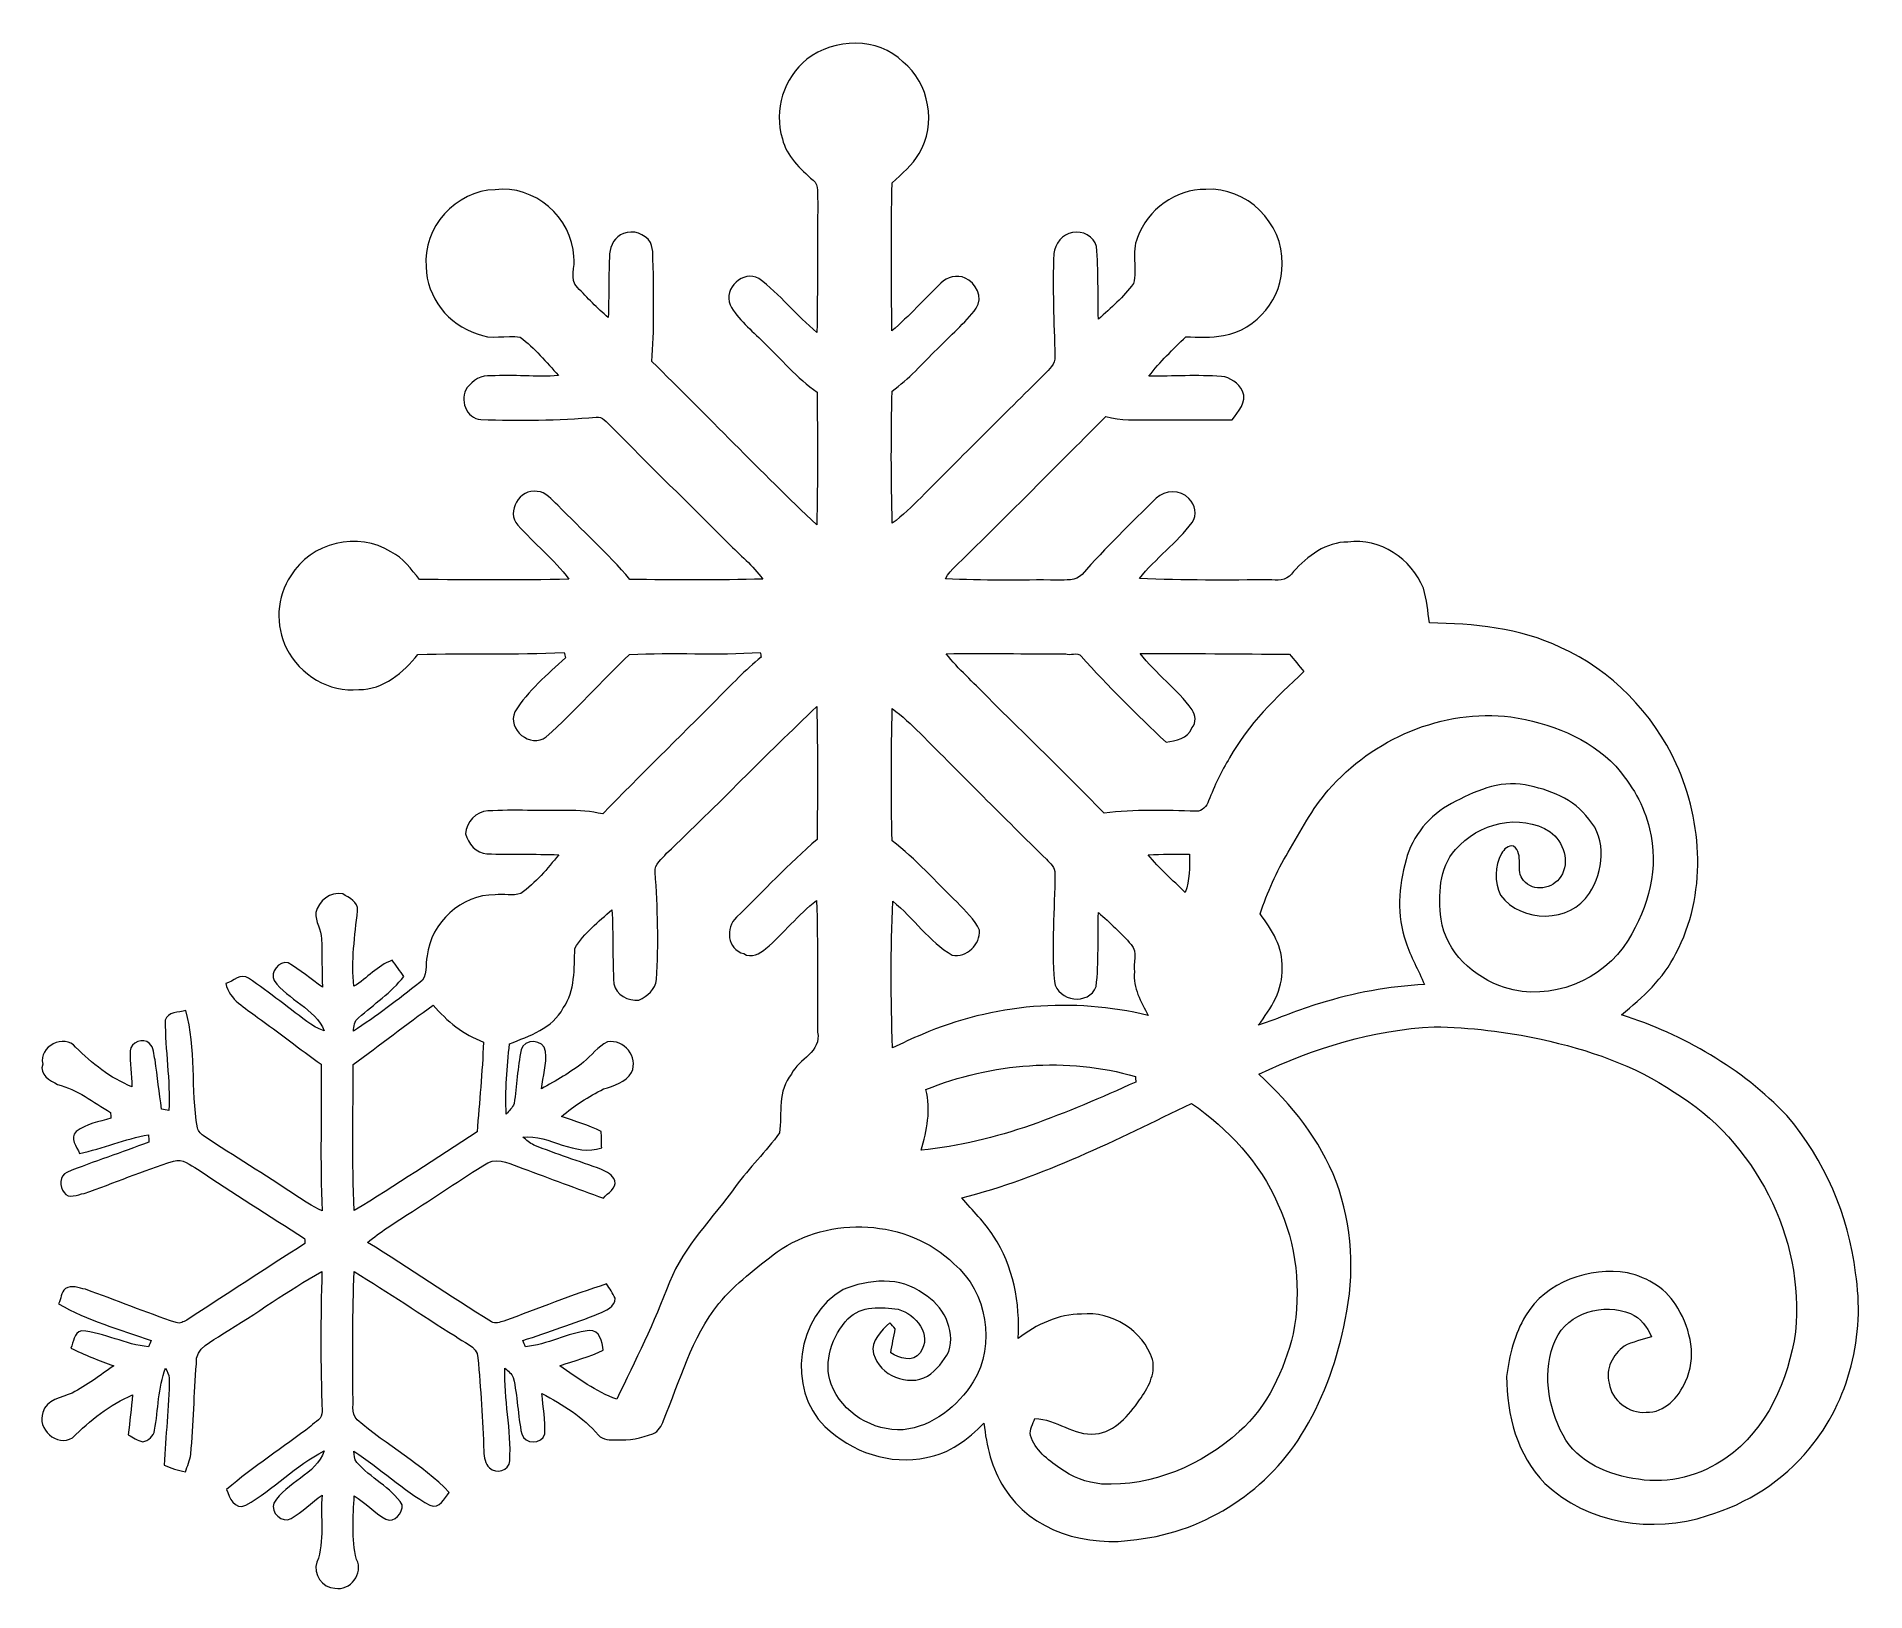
# Model space of a CAD drawing. Header units: centimetres. Extents: x -16.1 to 16.1, y -13.7 to 13.7.
import ezdxf

# ---------------------------------------------------------------- set-up
doc = ezdxf.new("R2010")
doc.units = ezdxf.units.CM
doc.header["$MEASUREMENT"] = 0
doc.layers.add('Layer 1', color=7, linetype='Continuous')

msp = doc.modelspace()

# ---------------------------------------------------------------- linework, layer by layer
at = {"layer": 'Layer 1', "color": 250, "lineweight": 9}
for points, knots in [([(-2.52281, 13.34209), (-2.03915, 13.70827), (-1.27115, 13.74073), (-0.82877, 13.29094), (-0.82877, 13.29094), (-0.36275, 12.9184), (-0.23293, 12.18921), (-0.54584, 11.68086), (-0.54584, 11.68086), (-0.66191, 11.47413), (-0.84888, 11.31961), (-1.0228, 11.16439), (-1.0228, 11.16439), (-1.03691, 10.29374), (-1.03973, 9.42307), (-1.02386, 8.55243), (-1.02386, 8.55243), (-0.71765, 8.81419), (-0.44953, 9.11511), (-0.16026, 9.3945), (-0.16026, 9.3945), (-0.05266, 9.50281), (0.12373, 9.55008), (0.26519, 9.48235), (0.26519, 9.48235), (0.45569, 9.3998), (0.58834, 9.13698), (0.46098, 8.9493), (0.46098, 8.9493), (0.2599, 8.6826), (0.00167, 8.46704), (-0.22905, 8.22716), (-0.22905, 8.22716), (-0.48834, 7.9774), (-0.72435, 7.6987), (-1.02068, 7.49127), (-1.02068, 7.49127), (-1.03867, 6.71375), (-1.0415, 5.93587), (-1.01821, 5.15835), (-1.01821, 5.15835), (-0.83618, 5.29593), (-0.67143, 5.45433), (-0.51057, 5.6159), (-0.51057, 5.6159), (0.21087, 6.34121), (0.93265, 7.06582), (1.66114, 7.78408), (1.66114, 7.78408), (1.74333, 7.87156), (1.85728, 7.9654), (1.8474, 8.09946), (1.8474, 8.09946), (1.83223, 8.70376), (1.80401, 9.30877), (1.8287, 9.91274), (1.8287, 9.91274), (1.84987, 10.08278), (1.97864, 10.26199), (2.15643, 10.28456), (2.15643, 10.28456), (2.33106, 10.32584), (2.5392, 10.21613), (2.58224, 10.04009), (2.58224, 10.04009), (2.61928, 9.61393), (2.59952, 9.18565), (2.61575, 8.75845), (2.61575, 8.75845), (2.82954, 8.95671), (3.06237, 9.1465), (3.231, 9.38604), (3.231, 9.38604), (3.30226, 9.64815), (3.19395, 9.9392), (3.30085, 10.19637), (3.30085, 10.19637), (3.48182, 10.68955), (3.97324, 11.05503), (4.50558, 11.0448), (4.50558, 11.0448), (5.21855, 11.10054), (5.87648, 10.44614), (5.85072, 9.736), (5.85072, 9.736), (5.87048, 9.13945), (5.40763, 8.57148), (4.82097, 8.46704), (4.82097, 8.46704), (4.60083, 8.43035), (4.37611, 8.43848), (4.15422, 8.4473), (4.15422, 8.4473), (3.92985, 8.2247), (3.69631, 8.00844), (3.50581, 7.75444), (3.50581, 7.75444), (3.93161, 7.74986), (4.35777, 7.77808), (4.78357, 7.7488), (4.78357, 7.7488), (4.9402, 7.73433), (5.08167, 7.62674), (5.1561, 7.49127), (5.1561, 7.49127), (5.24289, 7.28807), (5.07144, 7.1332), (4.97266, 6.98115), (4.97266, 6.98115), (4.49958, 6.98609), (4.02651, 6.98186), (3.55379, 6.98115), (3.55379, 6.98115), (3.28391, 6.98856), (3.00875, 6.96634), (2.74663, 7.04077), (2.74663, 7.04077), (1.93454, 6.23291), (1.1295, 5.4187), (0.31529, 4.61366), (0.31529, 4.61366), (0.18053, 4.47255), (0.0119, 4.35649), (-0.08123, 4.1808), (-0.08123, 4.1808), (0.57705, 4.14165), (1.2371, 4.16528), (1.89644, 4.15717), (1.89644, 4.15717), (2.03684, 4.16387), (2.2224, 4.13459), (2.32647, 4.25877), (2.32647, 4.25877), (2.74275, 4.72408), (3.18796, 5.16294), (3.63457, 5.59897), (3.63457, 5.59897), (3.78768, 5.75102), (4.06108, 5.7616), (4.2089, 5.59368), (4.2089, 5.59368), (4.31685, 5.48643), (4.36165, 5.30687), (4.26852, 5.17528), (4.26852, 5.17528), (3.99547, 4.81228), (3.62258, 4.53887), (3.33612, 4.1868), (3.33612, 4.1868), (4.11365, 4.14623), (4.89328, 4.16034), (5.67222, 4.16034), (5.67222, 4.16034), (5.81933, 4.13212), (5.96961, 4.18045), (6.05392, 4.3071), (6.05392, 4.3071), (6.29699, 4.58262), (6.6286, 4.82886), (7.01207, 4.8285), (7.01207, 4.8285), (7.57792, 4.9107), (8.13425, 4.5297), (8.34169, 4.01323), (8.34169, 4.01323), (8.40589, 3.81533), (8.41718, 3.60648), (8.44682, 3.40187), (8.44682, 3.40187), (9.22998, 3.39058), (10.04102, 3.31685), (10.75539, 2.97078), (10.75539, 2.97078), (11.65709, 2.56685), (12.38734, 1.81331), (12.79903, 0.91832), (12.79903, 0.91832), (13.2707, -0.12838), (13.33632, -1.39485), (12.79233, -2.42708), (12.79233, -2.42708), (12.57925, -2.87087), (12.20178, -3.19613), (11.83525, -3.51081), (11.83525, -3.51081), (12.92709, -3.85653), (13.95438, -4.44955), (14.74496, -5.28459), (14.74496, -5.28459), (15.41277, -6.06105), (15.83398, -7.04389), (15.95816, -8.05954), (15.95816, -8.05954), (16.13173, -9.14362), (15.85021, -10.3152), (15.1383, -11.16081), (15.1383, -11.16081), (14.68287, -11.72666), (14.04187, -12.12742), (13.35043, -12.33838), (13.35043, -12.33838), (12.38734, -12.65623), (11.22953, -12.48231), (10.48234, -11.769), (10.48234, -11.769), (9.99198, -11.2744), (9.80995, -10.56179), (9.80783, -9.88375), (9.80783, -9.88375), (9.8544, -9.51157), (9.94753, -9.13586), (10.14368, -8.81272), (10.14368, -8.81272), (10.50139, -8.21053), (11.26868, -7.95264), (11.93826, -8.05671), (11.93826, -8.05671), (12.2988, -8.13997), (12.64699, -8.34881), (12.82761, -8.68148), (12.82761, -8.68148), (13.05198, -9.06178), (13.16592, -9.56202), (12.9599, -9.97406), (12.9599, -9.97406), (12.84102, -10.25099), (12.59301, -10.52828), (12.26634, -10.51452), (12.26634, -10.51452), (11.96472, -10.5438), (11.65745, -10.30532), (11.61511, -10.00404), (11.61511, -10.00404), (11.54244, -9.75252), (11.6839, -9.49922), (11.87758, -9.34929), (11.87758, -9.34929), (12.02998, -9.27379), (12.19684, -9.23499), (12.35912, -9.18596), (12.35912, -9.18596), (12.28751, -9.01274), (12.17003, -8.84905), (11.99117, -8.77603), (11.99117, -8.77603), (11.52515, -8.57918), (10.88698, -8.7531), (10.67214, -9.2371), (10.67214, -9.2371), (10.42519, -9.77545), (10.5335, -10.41292), (10.80267, -10.92162), (10.80267, -10.92162), (11.05667, -11.40387), (11.61547, -11.62894), (12.13158, -11.69738), (12.13158, -11.69738), (12.66957, -11.78205), (13.2326, -11.63529), (13.67463, -11.32238), (13.67463, -11.32238), (14.39641, -10.81685), (14.77671, -9.94725), (14.89912, -9.09741), (14.89912, -9.09741), (15.06246, -7.43477), (14.18192, -5.73508), (12.76129, -4.86936), (12.76129, -4.86936), (12.05855, -4.39312), (11.23976, -4.12288), (10.41778, -3.93661), (10.41778, -3.93661), (9.79725, -3.80397), (9.16366, -3.73059), (8.52937, -3.71754), (8.52937, -3.71754), (7.45657, -3.77469), (6.40847, -4.0943), (5.44221, -4.55397), (5.44221, -4.55397), (6.01759, -5.08455), (6.52135, -5.71321), (6.80463, -6.44946), (6.80463, -6.44946), (7.09144, -7.2231), (7.13307, -8.08035), (6.96515, -8.88574), (6.96515, -8.88574), (6.83286, -9.5599), (6.60778, -10.22101), (6.25289, -10.8112), (6.25289, -10.8112), (5.64153, -11.87236), (4.51017, -12.62201), (3.29132, -12.75748), (3.29132, -12.75748), (2.43583, -12.90106), (1.42372, -12.62342), (0.9524, -11.8459), (0.9524, -11.8459), (0.73121, -11.509), (0.64161, -11.10471), (0.5968, -10.7096), (0.5968, -10.7096), (0.3167, -10.98759), (-0.01209, -11.24618), (-0.41249, -11.31144), (-0.41249, -11.31144), (-1.05314, -11.45608), (-1.73823, -11.2169), (-2.2046, -10.76781), (-2.2046, -10.76781), (-2.8837, -10.10353), (-2.70767, -8.81729), (-1.88534, -8.35375), (-1.88534, -8.35375), (-1.44155, -8.16784), (-0.86863, -8.11492), (-0.46576, -8.4296), (-0.46576, -8.4296), (-0.12674, -8.62433), (0.10009, -9.05612), (-0.02197, -9.44348), (-0.02197, -9.44348), (-0.10981, -9.61351), (-0.23787, -9.77016), (-0.39662, -9.87916), (-0.39662, -9.87916), (-0.74975, -10.07001), (-1.23482, -9.86998), (-1.34806, -9.48441), (-1.34806, -9.48441), (-1.40697, -9.24733), (-1.20624, -9.08788), (-1.06302, -8.93689), (-1.06302, -8.93689), (-1.03056, -8.97217), (-0.99775, -9.00779), (-0.96494, -9.04378), (-0.96494, -9.04378), (-0.99458, -9.18419), (-1.02068, -9.32494), (-1.04538, -9.46677), (-1.04538, -9.46677), (-0.89474, -9.56518), (-0.65379, -9.64527), (-0.5282, -9.465), (-0.5282, -9.465), (-0.30172, -9.14997), (-0.60405, -8.78344), (-0.91344, -8.70053), (-0.91344, -8.70053), (-1.21436, -8.65432), (-1.56361, -8.63386), (-1.79891, -8.86528), (-1.79891, -8.86528), (-2.07055, -9.16796), (-2.24553, -9.62128), (-2.09348, -10.02133), (-2.09348, -10.02133), (-1.90545, -10.52581), (-1.35653, -10.85424), (-0.82595, -10.8232), (-0.82595, -10.8232), (-0.3049, -10.76781), (0.13396, -10.40868), (0.40983, -9.98006), (0.40983, -9.98006), (0.81059, -9.31966), (0.65466, -8.39609), (0.06905, -7.89549), (0.06905, -7.89549), (-0.75116, -7.10492), (-2.12523, -7.03648), (-3.04668, -7.68947), (-3.04668, -7.68947), (-3.41287, -7.96392), (-3.77905, -8.24827), (-4.07538, -8.59964), (-4.07538, -8.59964), (-4.55657, -9.20254), (-4.76118, -9.95782), (-5.04764, -10.66021), (-5.04764, -10.66021), (-5.08645, -10.75229), (-5.13583, -10.85495), (-5.23532, -10.89411), (-5.23532, -10.89411), (-5.43993, -10.97172), (-5.66077, -11.0137), (-5.87984, -11.0017), (-5.87984, -11.0017), (-5.98638, -11.00311), (-6.12044, -11.00735), (-6.19734, -10.91739), (-6.19734, -10.91739), (-6.46933, -10.60306), (-6.82423, -10.37411), (-7.19147, -10.18679), (-7.19147, -10.18679), (-7.17454, -10.42421), (-7.12903, -10.65986), (-7.14032, -10.89869), (-7.14032, -10.89869), (-7.19288, -11.08178), (-7.49909, -11.08813), (-7.54919, -10.89693), (-7.54919, -10.89693), (-7.61904, -10.5699), (-7.62045, -10.23053), (-7.69806, -9.90492), (-7.69806, -9.90492), (-7.72628, -9.83401), (-7.79155, -9.78815), (-7.8434, -9.73593), (-7.8434, -9.73593), (-7.86775, -10.2831), (-7.72769, -10.82673), (-7.75944, -11.37318), (-7.75944, -11.37318), (-7.76862, -11.54639), (-8.0018, -11.61095), (-8.11645, -11.49418), (-8.11645, -11.49418), (-8.19865, -11.42327), (-8.21029, -11.30791), (-8.217, -11.20667), (-8.217, -11.20667), (-8.23358, -10.65457), (-8.27415, -10.10283), (-8.32036, -9.55284), (-8.32036, -9.55284), (-8.33482, -9.34153), (-8.58635, -9.2872), (-8.72147, -9.17042), (-8.72147, -9.17042), (-9.32013, -8.80108), (-9.89692, -8.39679), (-10.50053, -8.0359), (-10.50053, -8.0359), (-10.53475, -8.75557), (-10.52381, -9.47629), (-10.52487, -10.19666), (-10.52487, -10.19666), (-10.49665, -10.34095), (-10.57073, -10.53463), (-10.44937, -10.65104), (-10.44937, -10.65104), (-9.92656, -11.09801), (-9.30743, -11.43244), (-8.82554, -11.92775), (-8.82554, -11.92775), (-8.91338, -12.03499), (-8.98958, -12.22619), (-9.1695, -12.15599), (-9.1695, -12.15599), (-9.64751, -11.88506), (-10.04791, -11.50124), (-10.50582, -11.20032), (-10.50582, -11.20032), (-10.4977, -11.26734), (-10.50405, -11.34425), (-10.45678, -11.39893), (-10.45678, -11.39893), (-10.21619, -11.67586), (-9.856, -11.83602), (-9.65351, -12.14647), (-9.65351, -12.14647), (-9.64045, -12.28405), (-9.79144, -12.46749), (-9.94314, -12.40329), (-9.94314, -12.40329), (-10.14387, -12.28511), (-10.30438, -12.11084), (-10.50123, -11.98631), (-10.50123, -11.98631), (-10.51675, -12.35955), (-10.55168, -12.74407), (-10.45925, -13.11096), (-10.45925, -13.11096), (-10.32872, -13.35085), (-10.57214, -13.6747), (-10.83955, -13.61543), (-10.83955, -13.61543), (-11.06215, -13.61543), (-11.23254, -13.36461), (-11.15705, -13.15753), (-11.15705, -13.15753), (-11.01417, -12.78041), (-11.10307, -12.36801), (-11.06673, -11.97431), (-11.06673, -11.97431), (-11.25265, -12.10625), (-11.41387, -12.27453), (-11.61248, -12.38812), (-11.61248, -12.38812), (-11.77158, -12.48125), (-11.98219, -12.27876), (-11.91799, -12.11578), (-11.91799, -12.11578), (-11.69397, -11.74571), (-11.17715, -11.62012), (-11.03005, -11.1982), (-11.03005, -11.1982), (-11.53417, -11.44832), (-11.91975, -11.87906), (-12.40835, -12.15388), (-12.40835, -12.15388), (-12.61225, -12.24701), (-12.70433, -12.01841), (-12.74878, -11.87659), (-12.74878, -11.87659), (-12.27782, -11.47196), (-11.75571, -11.13435), (-11.26288, -10.75899), (-11.26288, -10.75899), (-11.18985, -10.6842), (-11.05227, -10.62458), (-11.06744, -10.50111), (-11.06744, -10.50111), (-11.0939, -9.67914), (-11.09319, -8.8568), (-11.06956, -8.03519), (-11.06956, -8.03519), (-11.67281, -8.36716), (-12.22737, -8.77991), (-12.81757, -9.1341), (-12.81757, -9.1341), (-13.0049, -9.26921), (-13.30793, -9.37152), (-13.28253, -9.66043), (-13.28253, -9.66043), (-13.33157, -10.19031), (-13.32098, -10.72513), (-13.38237, -11.25464), (-13.38237, -11.25464), (-13.39577, -11.3633), (-13.43811, -11.46525), (-13.47656, -11.56685), (-13.47656, -11.56685), (-13.60462, -11.53722), (-13.73021, -11.50265), (-13.84945, -11.44761), (-13.84945, -11.44761), (-13.83251, -10.93609), (-13.75667, -10.42773), (-13.76337, -9.9155), (-13.76337, -9.9155), (-13.76513, -9.85093), (-13.80076, -9.79414), (-13.8251, -9.73699), (-13.8251, -9.73699), (-13.95987, -10.0873), (-13.95069, -10.4676), (-14.01984, -10.83202), (-14.01984, -10.83202), (-14.03289, -10.93644), (-14.12743, -11.01793), (-14.22798, -11.03592), (-14.22798, -11.03592), (-14.32252, -11.01934), (-14.40013, -10.9569), (-14.48268, -10.9121), (-14.48268, -10.9121), (-14.45693, -10.67679), (-14.43012, -10.44185), (-14.40613, -10.20689), (-14.40613, -10.20689), (-14.80935, -10.38117), (-15.15825, -10.65669), (-15.46552, -10.96643), (-15.46552, -10.96643), (-15.73892, -11.13364), (-16.0984, -10.80732), (-15.98728, -10.51804), (-15.98728, -10.51804), (-15.92907, -10.28768), (-15.6532, -10.25734), (-15.47222, -10.17656), (-15.47222, -10.17656), (-15.21152, -10.04355), (-14.97904, -9.86223), (-14.73915, -9.69642), (-14.73915, -9.69642), (-14.99668, -9.60469), (-15.25174, -9.50416), (-15.49692, -9.38281), (-15.49692, -9.38281), (-15.44541, -9.28756), (-15.44294, -9.10975), (-15.30818, -9.07906), (-15.30818, -9.07906), (-14.90072, -9.11011), (-14.53207, -9.32389), (-14.12391, -9.36199), (-14.12391, -9.36199), (-14.10874, -9.32494), (-14.09392, -9.28826), (-14.0791, -9.25193), (-14.0791, -9.25193), (-14.62873, -9.05331), (-15.20235, -8.89844), (-15.71, -8.60176), (-15.71, -8.60176), (-15.66096, -8.52026), (-15.67437, -8.39785), (-15.59146, -8.33611), (-15.59146, -8.33611), (-15.48563, -8.26732), (-15.35016, -8.3213), (-15.23727, -8.3474), (-15.23727, -8.3474), (-14.70176, -8.53861), (-14.17577, -8.75627), (-13.63602, -8.93478), (-13.63602, -8.93478), (-13.57181, -8.96053), (-13.50796, -8.9189), (-13.45328, -8.88962), (-13.45328, -8.88962), (-12.75725, -8.44406), (-12.06933, -7.98545), (-11.37153, -7.54272), (-11.37153, -7.54272), (-11.37224, -7.52049), (-11.37365, -7.47604), (-11.37436, -7.45346), (-11.37436, -7.45346), (-12.00442, -7.04742), (-12.6366, -6.6449), (-13.26137, -6.23074), (-13.26137, -6.23074), (-13.39154, -6.1556), (-13.52242, -6.03671), (-13.68752, -6.08645), (-13.68752, -6.08645), (-14.21986, -6.25367), (-14.73315, -6.47592), (-15.26056, -6.65689), (-15.26056, -6.65689), (-15.37592, -6.6763), (-15.53537, -6.76061), (-15.61263, -6.64243), (-15.61263, -6.64243), (-15.69447, -6.53765), (-15.70153, -6.34398), (-15.56395, -6.28612), (-15.56395, -6.28612), (-15.09052, -6.08963), (-14.59945, -5.93864), (-14.1225, -5.75131), (-14.1225, -5.75131), (-14.12285, -5.71956), (-14.1232, -5.65571), (-14.1232, -5.62396), (-14.1232, -5.62396), (-14.53948, -5.69522), (-14.93, -5.86526), (-15.34205, -5.95345), (-15.34205, -5.95345), (-15.38579, -5.83316), (-15.52443, -5.68217), (-15.39955, -5.56575), (-15.39955, -5.56575), (-15.22352, -5.42923), (-14.99774, -5.39359), (-14.7896, -5.32974), (-14.7896, -5.32974), (-14.79101, -5.30434), (-14.79348, -5.25319), (-14.79489, -5.22743), (-14.79489, -5.22743), (-15.09687, -5.04892), (-15.38156, -4.82492), (-15.72693, -4.73495), (-15.72693, -4.73495), (-15.86098, -4.66545), (-16.05713, -4.56598), (-15.9901, -4.37512), (-15.9901, -4.37512), (-16.0663, -4.06361), (-15.60875, -3.83855), (-15.40978, -4.07737), (-15.40978, -4.07737), (-15.12333, -4.3656), (-14.79665, -4.62382), (-14.41707, -4.77694), (-14.41707, -4.77694), (-14.42306, -4.56456), (-14.45763, -4.35395), (-14.44635, -4.14122), (-14.44635, -4.14122), (-14.43964, -3.98918), (-14.2188, -3.90417), (-14.11085, -4.01211), (-14.11085, -4.01211), (-14.02513, -4.08125), (-14.03465, -4.20825), (-14.00996, -4.3028), (-14.00996, -4.3028), (-13.96868, -4.59172), (-13.93764, -4.8817), (-13.89495, -5.17028), (-13.89495, -5.17028), (-13.85156, -5.17733), (-13.80852, -5.18474), (-13.76513, -5.1925), (-13.76513, -5.1925), (-13.7422, -4.66016), (-13.83181, -4.13205), (-13.83216, -3.60147), (-13.83216, -3.60147), (-13.787, -3.45225), (-13.59192, -3.46989), (-13.46845, -3.42967), (-13.46845, -3.42967), (-13.28006, -4.10418), (-13.38202, -4.81504), (-13.26489, -5.50013), (-13.26489, -5.50013), (-13.25043, -5.56787), (-13.19398, -5.61408), (-13.1393, -5.65112), (-13.1393, -5.65112), (-12.61578, -6.00073), (-12.07603, -6.32528), (-11.55427, -6.67806), (-11.55427, -6.67806), (-11.39658, -6.7786), (-11.24277, -6.88973), (-11.06815, -6.96099), (-11.06815, -6.96099), (-11.10307, -6.10091), (-11.07485, -5.24013), (-11.0819, -4.38005), (-11.0819, -4.38005), (-11.45973, -4.10877), (-11.82627, -3.82231), (-12.2055, -3.55314), (-12.2055, -3.55314), (-12.41787, -3.38169), (-12.69939, -3.25046), (-12.76289, -2.9573), (-12.76289, -2.9573), (-12.6373, -2.92026), (-12.49513, -2.76222), (-12.36178, -2.86346), (-12.36178, -2.86346), (-11.98502, -3.11711), (-11.63577, -3.4085), (-11.26641, -3.67274), (-11.26641, -3.67274), (-11.19373, -3.72495), (-11.11048, -3.75952), (-11.02793, -3.79303), (-11.02793, -3.79303), (-11.19127, -3.38981), (-11.66998, -3.2487), (-11.90952, -2.90438), (-11.90952, -2.90438), (-11.99207, -2.75939), (-11.82274, -2.54702), (-11.6654, -2.59112), (-11.6654, -2.59112), (-11.45197, -2.7153), (-11.265, -2.87969), (-11.06074, -3.01798), (-11.06074, -3.01798), (-11.06744, -2.73399), (-11.07097, -2.44965), (-11.07591, -2.16637), (-11.07591, -2.16637), (-11.07767, -2.00586), (-11.19056, -1.86616), (-11.17892, -1.70494), (-11.17892, -1.70494), (-11.12388, -1.50386), (-10.92457, -1.32817), (-10.70302, -1.37615), (-10.70302, -1.37615), (-10.59507, -1.44389), (-10.42609, -1.51691), (-10.44161, -1.67213), (-10.44161, -1.67213), (-10.48783, -2.11452), (-10.55909, -2.55831), (-10.50511, -3.00387), (-10.50511, -3.00387), (-10.27298, -2.86311), (-10.09201, -2.64192), (-9.83272, -2.54561), (-9.83272, -2.54561), (-9.76322, -2.64051), (-9.69267, -2.73576), (-9.62352, -2.83136), (-9.62352, -2.83136), (-9.8493, -3.11605), (-10.1541, -3.3196), (-10.42221, -3.55985), (-10.42221, -3.55985), (-10.50547, -3.6117), (-10.50229, -3.71402), (-10.5157, -3.79832), (-10.5157, -3.79832), (-10.11212, -3.53198), (-9.72512, -3.23882), (-9.34659, -2.93825), (-9.34659, -2.93825), (-9.19278, -2.83312), (-9.25346, -2.62005), (-9.21677, -2.46765), (-9.21677, -2.46765), (-9.14939, -1.88345), (-8.61422, -1.38356), (-8.01873, -1.39203), (-8.01873, -1.39203), (-7.86986, -1.36769), (-7.70794, -1.42025), (-7.5633, -1.36804), (-7.5633, -1.36804), (-7.30295, -1.18248), (-7.0941, -0.93412), (-6.8969, -0.68541), (-6.8969, -0.68541), (-7.31812, -0.6706), (-7.73969, -0.68224), (-8.1609, -0.66954), (-8.1609, -0.66954), (-8.34823, -0.66389), (-8.49922, -0.48821), (-8.53873, -0.31429), (-8.53873, -0.31429), (-8.52321, -0.10827), (-8.35811, 0.07729), (-8.14573, 0.08682), (-8.14573, 0.08682), (-7.68218, 0.11433), (-7.21652, 0.084), (-6.75226, 0.09528), (-6.75226, 0.09528), (-6.53989, 0.10551), (-6.32928, 0.07659), (-6.12185, 0.03496), (-6.12185, 0.03496), (-5.45898, 0.71547), (-4.77953, 1.37975), (-4.11066, 2.05461), (-4.11066, 2.05461), (-3.85596, 2.30861), (-3.60901, 2.57249), (-3.32891, 2.79933), (-3.32891, 2.79933), (-3.33243, 2.81943), (-3.3402, 2.86036), (-3.34408, 2.88082), (-3.34408, 2.88082), (-4.11066, 2.83037), (-4.88078, 2.8854), (-5.64701, 2.84554), (-5.64701, 2.84554), (-6.15007, 2.3767), (-6.60092, 1.85), (-7.11598, 1.39245), (-7.11598, 1.39245), (-7.39397, 1.18431), (-7.81201, 1.52156), (-7.66913, 1.8373), (-7.66913, 1.8373), (-7.44124, 2.21125), (-7.09199, 2.48959), (-6.77907, 2.78945), (-6.77907, 2.78945), (-6.78472, 2.81238), (-6.79636, 2.85824), (-6.80236, 2.88117), (-6.80236, 2.88117), (-7.65996, 2.83637), (-8.51862, 2.87059), (-9.37658, 2.8473), (-9.37658, 2.8473), (-9.63163, 2.52663), (-9.98582, 2.22395), (-10.41762, 2.22606), (-10.41762, 2.22606), (-10.94538, 2.16856), (-11.45797, 2.491), (-11.6968, 2.95173), (-11.6968, 2.95173), (-11.89047, 3.35495), (-11.8753, 3.8633), (-11.61672, 4.23372), (-11.61672, 4.23372), (-11.27664, 4.81933), (-10.41939, 5.02077), (-9.85247, 4.65494), (-9.85247, 4.65494), (-9.63622, 4.5491), (-9.49582, 4.34943), (-9.34835, 4.1674), (-9.34835, 4.1674), (-8.47205, 4.16281), (-7.59505, 4.15011), (-6.7184, 4.17269), (-6.7184, 4.17269), (-6.97839, 4.52688), (-7.32623, 4.80134), (-7.61939, 5.12519), (-7.61939, 5.12519), (-7.83106, 5.35873), (-7.582, 5.77783), (-7.27473, 5.71715), (-7.27473, 5.71715), (-7.11915, 5.71856), (-7.0232, 5.56652), (-6.91313, 5.47867), (-6.91313, 5.47867), (-6.49121, 5.04017), (-6.03648, 4.63201), (-5.64137, 4.16881), (-5.64137, 4.16881), (-4.86067, 4.15964), (-4.07997, 4.15258), (-3.29927, 4.17551), (-3.29927, 4.17551), (-3.47425, 4.41399), (-3.70567, 4.60131), (-3.9117, 4.81086), (-3.9117, 4.81086), (-4.59926, 5.49913), (-5.29741, 6.17682), (-5.97721, 6.8732), (-5.97721, 6.8732), (-6.05341, 6.93565), (-6.12326, 7.04889), (-6.23721, 7.02948), (-6.23721, 7.02948), (-6.91172, 6.97163), (-7.59011, 6.96845), (-8.26638, 6.98645), (-8.26638, 6.98645), (-8.52603, 7.00832), (-8.65515, 7.34522), (-8.51227, 7.55054), (-8.51227, 7.55054), (-8.40961, 7.67189), (-8.26039, 7.78584), (-8.08858, 7.75585), (-8.08858, 7.75585), (-7.69312, 7.78725), (-7.29519, 7.72763), (-6.90043, 7.76467), (-6.90043, 7.76467), (-7.11245, 8.00209), (-7.32129, 8.24692), (-7.57459, 8.4413), (-7.57459, 8.4413), (-7.82647, 8.48187), (-8.09317, 8.38662), (-8.33412, 8.50127), (-8.33412, 8.50127), (-8.83824, 8.65226), (-9.22806, 9.15003), (-9.23194, 9.68025), (-9.23194, 9.68025), (-9.3039, 10.36676), (-8.70277, 11.02893), (-8.01662, 11.03951), (-8.01662, 11.03951), (-7.3347, 11.13476), (-6.65595, 10.54421), (-6.63161, 9.86193), (-6.63161, 9.86193), (-6.5921, 9.68625), (-6.71698, 9.46117), (-6.56811, 9.31654), (-6.56811, 9.31654), (-6.38925, 9.13839), (-6.22027, 8.94824), (-6.02448, 8.78773), (-6.02448, 8.78773), (-6.00931, 9.16273), (-6.01848, 9.53808), (-6.00049, 9.91238), (-6.00049, 9.91238), (-5.98673, 10.05949), (-5.90524, 10.21577), (-5.75778, 10.26551), (-5.75778, 10.26551), (-5.5888, 10.33854), (-5.37713, 10.26587), (-5.27906, 10.11206), (-5.27906, 10.11206), (-5.21697, 9.97341), (-5.24625, 9.81361), (-5.22932, 9.6665), (-5.22932, 9.6665), (-5.22932, 9.11616), (-5.20957, 8.56301), (-5.25543, 8.01373), (-5.25543, 8.01373), (-4.28317, 7.05665), (-3.33843, 6.07063), (-2.3503, 5.12978), (-2.3503, 5.12978), (-2.32878, 5.90906), (-2.33619, 6.68905), (-2.34254, 7.46869), (-2.34254, 7.46869), (-2.69849, 7.72058), (-2.98142, 8.05571), (-3.29328, 8.35699), (-3.29328, 8.35699), (-3.49612, 8.56689), (-3.73778, 8.74751), (-3.87748, 9.00963), (-3.87748, 9.00963), (-3.99178, 9.30596), (-3.64888, 9.62592), (-3.37124, 9.47706), (-3.37124, 9.47706), (-2.99553, 9.19871), (-2.70696, 8.81983), (-2.34572, 8.52244), (-2.34572, 8.52244), (-2.33407, 9.29185), (-2.33654, 10.0609), (-2.33231, 10.83031), (-2.33231, 10.83031), (-2.34818, 10.9499), (-2.30091, 11.11959), (-2.41486, 11.20884), (-2.41486, 11.20884), (-2.64134, 11.40922), (-2.88547, 11.63006), (-2.9532, 11.93839), (-2.9532, 11.93839), (-3.11407, 12.44251), (-2.93062, 13.01189), (-2.52281, 13.34209), (-2.52281, 13.34209), (-2.52281, 13.34209), (-2.52281, 13.34209), (-2.52281, 13.34209)], [0, 0, 0, 0, 0.00381679, 0.00381679, 0.00381679, 0.00381679, 0.00763359, 0.00763359, 0.00763359, 0.00763359, 0.01145038, 0.01145038, 0.01145038, 0.01145038, 0.01526718, 0.01526718, 0.01526718, 0.01526718, 0.01908397, 0.01908397, 0.01908397, 0.01908397, 0.02290076, 0.02290076, 0.02290076, 0.02290076, 0.02671756, 0.02671756, 0.02671756, 0.02671756, 0.03053435, 0.03053435, 0.03053435, 0.03053435, 0.03435115, 0.03435115, 0.03435115, 0.03435115, 0.03816794, 0.03816794, 0.03816794, 0.03816794, 0.04198473, 0.04198473, 0.04198473, 0.04198473, 0.04580153, 0.04580153, 0.04580153, 0.04580153, 0.04961832, 0.04961832, 0.04961832, 0.04961832, 0.05343511, 0.05343511, 0.05343511, 0.05343511, 0.05725191, 0.05725191, 0.05725191, 0.05725191, 0.0610687, 0.0610687, 0.0610687, 0.0610687, 0.0648855, 0.0648855, 0.0648855, 0.0648855, 0.06870229, 0.06870229, 0.06870229, 0.06870229, 0.07251908, 0.07251908, 0.07251908, 0.07251908, 0.07633588, 0.07633588, 0.07633588, 0.07633588, 0.08015267, 0.08015267, 0.08015267, 0.08015267, 0.08396947, 0.08396947, 0.08396947, 0.08396947, 0.08778626, 0.08778626, 0.08778626, 0.08778626, 0.09160305, 0.09160305, 0.09160305, 0.09160305, 0.09541985, 0.09541985, 0.09541985, 0.09541985, 0.09923664, 0.09923664, 0.09923664, 0.09923664, 0.10305344, 0.10305344, 0.10305344, 0.10305344, 0.10687023, 0.10687023, 0.10687023, 0.10687023, 0.11068702, 0.11068702, 0.11068702, 0.11068702, 0.11450382, 0.11450382, 0.11450382, 0.11450382, 0.11832061, 0.11832061, 0.11832061, 0.11832061, 0.1221374, 0.1221374, 0.1221374, 0.1221374, 0.1259542, 0.1259542, 0.1259542, 0.1259542, 0.12977099, 0.12977099, 0.12977099, 0.12977099, 0.13358779, 0.13358779, 0.13358779, 0.13358779, 0.13740458, 0.13740458, 0.13740458, 0.13740458, 0.14122137, 0.14122137, 0.14122137, 0.14122137, 0.14503817, 0.14503817, 0.14503817, 0.14503817, 0.14885496, 0.14885496, 0.14885496, 0.14885496, 0.15267176, 0.15267176, 0.15267176, 0.15267176, 0.15648855, 0.15648855, 0.15648855, 0.15648855, 0.16030534, 0.16030534, 0.16030534, 0.16030534, 0.16412214, 0.16412214, 0.16412214, 0.16412214, 0.16793893, 0.16793893, 0.16793893, 0.16793893, 0.17175573, 0.17175573, 0.17175573, 0.17175573, 0.17557252, 0.17557252, 0.17557252, 0.17557252, 0.17938931, 0.17938931, 0.17938931, 0.17938931, 0.18320611, 0.18320611, 0.18320611, 0.18320611, 0.1870229, 0.1870229, 0.1870229, 0.1870229, 0.19083969, 0.19083969, 0.19083969, 0.19083969, 0.19465649, 0.19465649, 0.19465649, 0.19465649, 0.19847328, 0.19847328, 0.19847328, 0.19847328, 0.20229008, 0.20229008, 0.20229008, 0.20229008, 0.20610687, 0.20610687, 0.20610687, 0.20610687, 0.20992366, 0.20992366, 0.20992366, 0.20992366, 0.21374046, 0.21374046, 0.21374046, 0.21374046, 0.21755725, 0.21755725, 0.21755725, 0.21755725, 0.22137405, 0.22137405, 0.22137405, 0.22137405, 0.22519084, 0.22519084, 0.22519084, 0.22519084, 0.22900763, 0.22900763, 0.22900763, 0.22900763, 0.23282443, 0.23282443, 0.23282443, 0.23282443, 0.23664122, 0.23664122, 0.23664122, 0.23664122, 0.24045802, 0.24045802, 0.24045802, 0.24045802, 0.24427481, 0.24427481, 0.24427481, 0.24427481, 0.2480916, 0.2480916, 0.2480916, 0.2480916, 0.2519084, 0.2519084, 0.2519084, 0.2519084, 0.25572519, 0.25572519, 0.25572519, 0.25572519, 0.25954198, 0.25954198, 0.25954198, 0.25954198, 0.26335878, 0.26335878, 0.26335878, 0.26335878, 0.26717557, 0.26717557, 0.26717557, 0.26717557, 0.27099237, 0.27099237, 0.27099237, 0.27099237, 0.27480916, 0.27480916, 0.27480916, 0.27480916, 0.27862595, 0.27862595, 0.27862595, 0.27862595, 0.28244275, 0.28244275, 0.28244275, 0.28244275, 0.28625954, 0.28625954, 0.28625954, 0.28625954, 0.29007634, 0.29007634, 0.29007634, 0.29007634, 0.29389313, 0.29389313, 0.29389313, 0.29389313, 0.29770992, 0.29770992, 0.29770992, 0.29770992, 0.30152672, 0.30152672, 0.30152672, 0.30152672, 0.30534351, 0.30534351, 0.30534351, 0.30534351, 0.30916031, 0.30916031, 0.30916031, 0.30916031, 0.3129771, 0.3129771, 0.3129771, 0.3129771, 0.31679389, 0.31679389, 0.31679389, 0.31679389, 0.32061069, 0.32061069, 0.32061069, 0.32061069, 0.32442748, 0.32442748, 0.32442748, 0.32442748, 0.32824427, 0.32824427, 0.32824427, 0.32824427, 0.33206107, 0.33206107, 0.33206107, 0.33206107, 0.33587786, 0.33587786, 0.33587786, 0.33587786, 0.33969466, 0.33969466, 0.33969466, 0.33969466, 0.34351145, 0.34351145, 0.34351145, 0.34351145, 0.34732824, 0.34732824, 0.34732824, 0.34732824, 0.35114504, 0.35114504, 0.35114504, 0.35114504, 0.35496183, 0.35496183, 0.35496183, 0.35496183, 0.35877863, 0.35877863, 0.35877863, 0.35877863, 0.36259542, 0.36259542, 0.36259542, 0.36259542, 0.36641221, 0.36641221, 0.36641221, 0.36641221, 0.37022901, 0.37022901, 0.37022901, 0.37022901, 0.3740458, 0.3740458, 0.3740458, 0.3740458, 0.3778626, 0.3778626, 0.3778626, 0.3778626, 0.38167939, 0.38167939, 0.38167939, 0.38167939, 0.38549618, 0.38549618, 0.38549618, 0.38549618, 0.38931298, 0.38931298, 0.38931298, 0.38931298, 0.39312977, 0.39312977, 0.39312977, 0.39312977, 0.39694656, 0.39694656, 0.39694656, 0.39694656, 0.40076336, 0.40076336, 0.40076336, 0.40076336, 0.40458015, 0.40458015, 0.40458015, 0.40458015, 0.40839695, 0.40839695, 0.40839695, 0.40839695, 0.41221374, 0.41221374, 0.41221374, 0.41221374, 0.41603053, 0.41603053, 0.41603053, 0.41603053, 0.41984733, 0.41984733, 0.41984733, 0.41984733, 0.42366412, 0.42366412, 0.42366412, 0.42366412, 0.42748092, 0.42748092, 0.42748092, 0.42748092, 0.43129771, 0.43129771, 0.43129771, 0.43129771, 0.4351145, 0.4351145, 0.4351145, 0.4351145, 0.4389313, 0.4389313, 0.4389313, 0.4389313, 0.44274809, 0.44274809, 0.44274809, 0.44274809, 0.44656489, 0.44656489, 0.44656489, 0.44656489, 0.45038168, 0.45038168, 0.45038168, 0.45038168, 0.45419847, 0.45419847, 0.45419847, 0.45419847, 0.45801527, 0.45801527, 0.45801527, 0.45801527, 0.46183206, 0.46183206, 0.46183206, 0.46183206, 0.46564885, 0.46564885, 0.46564885, 0.46564885, 0.46946565, 0.46946565, 0.46946565, 0.46946565, 0.47328244, 0.47328244, 0.47328244, 0.47328244, 0.47709924, 0.47709924, 0.47709924, 0.47709924, 0.48091603, 0.48091603, 0.48091603, 0.48091603, 0.48473282, 0.48473282, 0.48473282, 0.48473282, 0.48854962, 0.48854962, 0.48854962, 0.48854962, 0.49236641, 0.49236641, 0.49236641, 0.49236641, 0.49618321, 0.49618321, 0.49618321, 0.49618321, 0.5, 0.5, 0.5, 0.5, 0.50381679, 0.50381679, 0.50381679, 0.50381679, 0.50763359, 0.50763359, 0.50763359, 0.50763359, 0.51145038, 0.51145038, 0.51145038, 0.51145038, 0.51526718, 0.51526718, 0.51526718, 0.51526718, 0.51908397, 0.51908397, 0.51908397, 0.51908397, 0.52290076, 0.52290076, 0.52290076, 0.52290076, 0.52671756, 0.52671756, 0.52671756, 0.52671756, 0.53053435, 0.53053435, 0.53053435, 0.53053435, 0.53435115, 0.53435115, 0.53435115, 0.53435115, 0.53816794, 0.53816794, 0.53816794, 0.53816794, 0.54198473, 0.54198473, 0.54198473, 0.54198473, 0.54580153, 0.54580153, 0.54580153, 0.54580153, 0.54961832, 0.54961832, 0.54961832, 0.54961832, 0.55343511, 0.55343511, 0.55343511, 0.55343511, 0.55725191, 0.55725191, 0.55725191, 0.55725191, 0.5610687, 0.5610687, 0.5610687, 0.5610687, 0.5648855, 0.5648855, 0.5648855, 0.5648855, 0.56870229, 0.56870229, 0.56870229, 0.56870229, 0.57251908, 0.57251908, 0.57251908, 0.57251908, 0.57633588, 0.57633588, 0.57633588, 0.57633588, 0.58015267, 0.58015267, 0.58015267, 0.58015267, 0.58396947, 0.58396947, 0.58396947, 0.58396947, 0.58778626, 0.58778626, 0.58778626, 0.58778626, 0.59160305, 0.59160305, 0.59160305, 0.59160305, 0.59541985, 0.59541985, 0.59541985, 0.59541985, 0.59923664, 0.59923664, 0.59923664, 0.59923664, 0.60305344, 0.60305344, 0.60305344, 0.60305344, 0.60687023, 0.60687023, 0.60687023, 0.60687023, 0.61068702, 0.61068702, 0.61068702, 0.61068702, 0.61450382, 0.61450382, 0.61450382, 0.61450382, 0.61832061, 0.61832061, 0.61832061, 0.61832061, 0.6221374, 0.6221374, 0.6221374, 0.6221374, 0.6259542, 0.6259542, 0.6259542, 0.6259542, 0.62977099, 0.62977099, 0.62977099, 0.62977099, 0.63358779, 0.63358779, 0.63358779, 0.63358779, 0.63740458, 0.63740458, 0.63740458, 0.63740458, 0.64122137, 0.64122137, 0.64122137, 0.64122137, 0.64503817, 0.64503817, 0.64503817, 0.64503817, 0.64885496, 0.64885496, 0.64885496, 0.64885496, 0.65267176, 0.65267176, 0.65267176, 0.65267176, 0.65648855, 0.65648855, 0.65648855, 0.65648855, 0.66030534, 0.66030534, 0.66030534, 0.66030534, 0.66412214, 0.66412214, 0.66412214, 0.66412214, 0.66793893, 0.66793893, 0.66793893, 0.66793893, 0.67175573, 0.67175573, 0.67175573, 0.67175573, 0.67557252, 0.67557252, 0.67557252, 0.67557252, 0.67938931, 0.67938931, 0.67938931, 0.67938931, 0.68320611, 0.68320611, 0.68320611, 0.68320611, 0.6870229, 0.6870229, 0.6870229, 0.6870229, 0.69083969, 0.69083969, 0.69083969, 0.69083969, 0.69465649, 0.69465649, 0.69465649, 0.69465649, 0.69847328, 0.69847328, 0.69847328, 0.69847328, 0.70229008, 0.70229008, 0.70229008, 0.70229008, 0.70610687, 0.70610687, 0.70610687, 0.70610687, 0.70992366, 0.70992366, 0.70992366, 0.70992366, 0.71374046, 0.71374046, 0.71374046, 0.71374046, 0.71755725, 0.71755725, 0.71755725, 0.71755725, 0.72137405, 0.72137405, 0.72137405, 0.72137405, 0.72519084, 0.72519084, 0.72519084, 0.72519084, 0.72900763, 0.72900763, 0.72900763, 0.72900763, 0.73282443, 0.73282443, 0.73282443, 0.73282443, 0.73664122, 0.73664122, 0.73664122, 0.73664122, 0.74045802, 0.74045802, 0.74045802, 0.74045802, 0.74427481, 0.74427481, 0.74427481, 0.74427481, 0.7480916, 0.7480916, 0.7480916, 0.7480916, 0.7519084, 0.7519084, 0.7519084, 0.7519084, 0.75572519, 0.75572519, 0.75572519, 0.75572519, 0.75954198, 0.75954198, 0.75954198, 0.75954198, 0.76335878, 0.76335878, 0.76335878, 0.76335878, 0.76717557, 0.76717557, 0.76717557, 0.76717557, 0.77099237, 0.77099237, 0.77099237, 0.77099237, 0.77480916, 0.77480916, 0.77480916, 0.77480916, 0.77862595, 0.77862595, 0.77862595, 0.77862595, 0.78244275, 0.78244275, 0.78244275, 0.78244275, 0.78625954, 0.78625954, 0.78625954, 0.78625954, 0.79007634, 0.79007634, 0.79007634, 0.79007634, 0.79389313, 0.79389313, 0.79389313, 0.79389313, 0.79770992, 0.79770992, 0.79770992, 0.79770992, 0.80152672, 0.80152672, 0.80152672, 0.80152672, 0.80534351, 0.80534351, 0.80534351, 0.80534351, 0.80916031, 0.80916031, 0.80916031, 0.80916031, 0.8129771, 0.8129771, 0.8129771, 0.8129771, 0.81679389, 0.81679389, 0.81679389, 0.81679389, 0.82061069, 0.82061069, 0.82061069, 0.82061069, 0.82442748, 0.82442748, 0.82442748, 0.82442748, 0.82824427, 0.82824427, 0.82824427, 0.82824427, 0.83206107, 0.83206107, 0.83206107, 0.83206107, 0.83587786, 0.83587786, 0.83587786, 0.83587786, 0.83969466, 0.83969466, 0.83969466, 0.83969466, 0.84351145, 0.84351145, 0.84351145, 0.84351145, 0.84732824, 0.84732824, 0.84732824, 0.84732824, 0.85114504, 0.85114504, 0.85114504, 0.85114504, 0.85496183, 0.85496183, 0.85496183, 0.85496183, 0.85877863, 0.85877863, 0.85877863, 0.85877863, 0.86259542, 0.86259542, 0.86259542, 0.86259542, 0.86641221, 0.86641221, 0.86641221, 0.86641221, 0.87022901, 0.87022901, 0.87022901, 0.87022901, 0.8740458, 0.8740458, 0.8740458, 0.8740458, 0.8778626, 0.8778626, 0.8778626, 0.8778626, 0.88167939, 0.88167939, 0.88167939, 0.88167939, 0.88549618, 0.88549618, 0.88549618, 0.88549618, 0.88931298, 0.88931298, 0.88931298, 0.88931298, 0.89312977, 0.89312977, 0.89312977, 0.89312977, 0.89694656, 0.89694656, 0.89694656, 0.89694656, 0.90076336, 0.90076336, 0.90076336, 0.90076336, 0.90458015, 0.90458015, 0.90458015, 0.90458015, 0.90839695, 0.90839695, 0.90839695, 0.90839695, 0.91221374, 0.91221374, 0.91221374, 0.91221374, 0.91603053, 0.91603053, 0.91603053, 0.91603053, 0.91984733, 0.91984733, 0.91984733, 0.91984733, 0.92366412, 0.92366412, 0.92366412, 0.92366412, 0.92748092, 0.92748092, 0.92748092, 0.92748092, 0.93129771, 0.93129771, 0.93129771, 0.93129771, 0.9351145, 0.9351145, 0.9351145, 0.9351145, 0.9389313, 0.9389313, 0.9389313, 0.9389313, 0.94274809, 0.94274809, 0.94274809, 0.94274809, 0.94656489, 0.94656489, 0.94656489, 0.94656489, 0.95038168, 0.95038168, 0.95038168, 0.95038168, 0.95419847, 0.95419847, 0.95419847, 0.95419847, 0.95801527, 0.95801527, 0.95801527, 0.95801527, 0.96183206, 0.96183206, 0.96183206, 0.96183206, 0.96564885, 0.96564885, 0.96564885, 0.96564885, 0.96946565, 0.96946565, 0.96946565, 0.96946565, 0.97328244, 0.97328244, 0.97328244, 0.97328244, 0.97709924, 0.97709924, 0.97709924, 0.97709924, 0.98091603, 0.98091603, 0.98091603, 0.98091603, 0.98473282, 0.98473282, 0.98473282, 0.98473282, 0.98854962, 0.98854962, 0.98854962, 0.98854962, 0.99236641, 0.99236641, 0.99236641, 0.99236641, 1, 1, 1, 1]), ([(-0.06783, 2.85859), (0.14525, 2.58378), (0.4116, 2.35694), (0.65184, 2.10682), (0.65184, 2.10682), (1.33482, 1.41503), (2.04178, 0.74687), (2.71594, 0.04625), (2.71594, 0.04625), (3.25252, 0.11857), (3.79544, 0.09246), (4.33519, 0.084), (4.33519, 0.084), (4.44808, 0.07553), (4.5211, 0.17219), (4.55603, 0.26709), (4.55603, 0.26709), (4.66292, 0.52744), (4.77687, 0.78532), (4.92715, 1.02415), (4.92715, 1.02415), (5.25523, 1.61611), (5.74524, 2.08813), (6.23702, 2.54286), (6.23702, 2.54286), (6.15094, 2.64552), (6.06557, 2.75029), (5.98196, 2.85401), (5.98196, 2.85401), (5.10495, 2.85013), (4.22724, 2.86741), (3.35094, 2.86388), (3.35094, 2.86388), (3.62187, 2.5037), (4.0057, 2.243), (4.26393, 1.87258), (4.26393, 1.87258), (4.33272, 1.77592), (4.34083, 1.64574), (4.26322, 1.54979), (4.26322, 1.54979), (4.19232, 1.3607), (3.97571, 1.3293), (3.80567, 1.29896), (3.80567, 1.29896), (3.29097, 1.78685), (2.78367, 2.28392), (2.31236, 2.81379), (2.31236, 2.81379), (2.25204, 2.89563), (2.10317, 2.82155), (2.03825, 2.85965), (2.03825, 2.85965), (1.33623, 2.85048), (0.63385, 2.87376), (-0.06783, 2.85859), (-0.06783, 2.85859), (-0.06783, 2.85859), (-0.06783, 2.85859), (-0.06783, 2.85859)], [0, 0, 0, 0, 0.0625, 0.0625, 0.0625, 0.0625, 0.125, 0.125, 0.125, 0.125, 0.1875, 0.1875, 0.1875, 0.1875, 0.25, 0.25, 0.25, 0.25, 0.3125, 0.3125, 0.3125, 0.3125, 0.375, 0.375, 0.375, 0.375, 0.4375, 0.4375, 0.4375, 0.4375, 0.5, 0.5, 0.5, 0.5, 0.5625, 0.5625, 0.5625, 0.5625, 0.625, 0.625, 0.625, 0.625, 0.6875, 0.6875, 0.6875, 0.6875, 0.75, 0.75, 0.75, 0.75, 0.8125, 0.8125, 0.8125, 0.8125, 0.875, 0.875, 0.875, 0.875, 1, 1, 1, 1]), ([(-4.99508, -0.66001), (-5.07233, -0.75773), (-5.21733, -0.84804), (-5.19722, -0.99057), (-5.19722, -0.99057), (-5.15383, -1.62098), (-5.13337, -2.25563), (-5.17429, -2.8871), (-5.17429, -2.8871), (-5.1951, -3.06067), (-5.33304, -3.17638), (-5.48191, -3.24729), (-5.48191, -3.24729), (-5.67382, -3.27163), (-5.88231, -3.1538), (-5.92641, -2.96118), (-5.92641, -2.96118), (-5.95181, -2.52585), (-5.93205, -2.08912), (-5.95957, -1.65414), (-5.95957, -1.65414), (-6.18747, -1.86792), (-6.45805, -2.06089), (-6.61221, -2.33606), (-6.61221, -2.33606), (-6.6295, -2.69166), (-6.5988, -3.08219), (-6.81753, -3.38734), (-6.81753, -3.38734), (-7.00662, -3.75352), (-7.41302, -3.87489), (-7.76579, -4.02023), (-7.76579, -4.02023), (-7.80178, -4.43156), (-7.8494, -4.84397), (-7.82012, -5.25778), (-7.82012, -5.25778), (-7.77179, -5.19885), (-7.70935, -5.14664), (-7.68395, -5.07291), (-7.68395, -5.07291), (-7.6335, -4.75894), (-7.62503, -4.43791), (-7.55765, -4.12676), (-7.55765, -4.12676), (-7.51073, -3.91721), (-7.15161, -3.93767), (-7.12762, -4.15181), (-7.12762, -4.15181), (-7.10539, -4.37335), (-7.17807, -4.5935), (-7.19853, -4.81362), (-7.19853, -4.81362), (-6.94629, -4.66686), (-6.68876, -4.5261), (-6.46016, -4.34407), (-6.46016, -4.34407), (-6.32082, -4.22307), (-6.20687, -4.06856), (-6.03824, -3.98565), (-6.03824, -3.98565), (-5.74896, -3.9338), (-5.48544, -4.25235), (-5.61244, -4.52293), (-5.61244, -4.52293), (-5.70945, -4.70567), (-5.92747, -4.75576), (-6.10668, -4.81538), (-6.10668, -4.81538), (-6.3702, -4.94732), (-6.62526, -5.10466), (-6.8454, -5.30187), (-6.8454, -5.30187), (-6.61115, -5.38583), (-6.36809, -5.45004), (-6.14725, -5.56787), (-6.14725, -5.56787), (-6.14513, -5.63842), (-6.1409, -5.77953), (-6.13913, -5.85044), (-6.13913, -5.85044), (-6.61538, -6.02048), (-7.04965, -5.61761), (-7.53014, -5.66241), (-7.53014, -5.66241), (-7.46981, -5.71568), (-7.40878, -5.77107), (-7.33399, -5.80317), (-7.33399, -5.80317), (-6.94312, -5.96545), (-6.53707, -6.08716), (-6.14125, -6.23603), (-6.14125, -6.23603), (-6.04671, -6.27378), (-5.94405, -6.32881), (-5.91053, -6.43253), (-5.91053, -6.43253), (-5.86432, -6.57081), (-6.04, -6.64384), (-6.10492, -6.74332), (-6.10492, -6.74332), (-6.5794, -6.56764), (-7.0553, -6.39689), (-7.52732, -6.21521), (-7.52732, -6.21521), (-7.72734, -6.15489), (-7.9376, -6.02083), (-8.14715, -6.11608), (-8.14715, -6.11608), (-8.62516, -6.4103), (-9.08624, -6.73098), (-9.56108, -7.03013), (-9.56108, -7.03013), (-9.7992, -7.18818), (-10.0465, -7.33458), (-10.26417, -7.5212), (-10.26417, -7.5212), (-9.52721, -7.9724), (-8.81883, -8.46875), (-8.08188, -8.92031), (-8.08188, -8.92031), (-8.0145, -8.96406), (-7.93336, -8.92349), (-7.86351, -8.90656), (-7.86351, -8.90656), (-7.25885, -8.69207), (-6.66583, -8.44301), (-6.05235, -8.25356), (-6.05235, -8.25356), (-6.00261, -8.33647), (-5.93876, -8.41408), (-5.90242, -8.5051), (-5.90242, -8.5051), (-5.89854, -8.66314), (-6.07211, -8.72204), (-6.18993, -8.77567), (-6.18993, -8.77567), (-6.63091, -8.94889), (-7.07999, -9.10199), (-7.52978, -9.25157), (-7.52978, -9.25157), (-7.51497, -9.28826), (-7.4998, -9.32494), (-7.48428, -9.36234), (-7.48428, -9.36234), (-7.09481, -9.32142), (-6.74521, -9.12034), (-6.35821, -9.07342), (-6.35821, -9.07342), (-6.17477, -9.0579), (-6.12361, -9.28297), (-6.11162, -9.41949), (-6.11162, -9.41949), (-6.35327, -9.54685), (-6.62315, -9.60117), (-6.87715, -9.69642), (-6.87715, -9.69642), (-6.56247, -9.91972), (-6.24003, -10.15186), (-5.8742, -10.28486), (-5.8742, -10.28486), (-5.54576, -9.60682), (-5.21203, -8.92948), (-4.94498, -8.22393), (-4.94498, -8.22393), (-4.68604, -7.57764), (-4.17381, -7.09187), (-3.77905, -6.53236), (-3.77905, -6.53236), (-3.53634, -6.20604), (-3.24565, -5.91818), (-3.004, -5.59115), (-3.004, -5.59115), (-2.96131, -5.24189), (-3.0428, -4.8436), (-2.79515, -4.55186), (-2.79515, -4.55186), (-2.66568, -4.2841), (-2.25964, -4.16098), (-2.33513, -3.81208), (-2.33513, -3.81208), (-2.33372, -3.03844), (-2.33125, -2.26445), (-2.35136, -1.49116), (-2.35136, -1.49116), (-2.67733, -1.74234), (-2.9345, -2.07042), (-3.24495, -2.33994), (-3.24495, -2.33994), (-3.35043, -2.42778), (-3.50388, -2.51598), (-3.63688, -2.42955), (-3.63688, -2.42955), (-3.92969, -2.35652), (-3.96391, -1.96741), (-3.76141, -1.78855), (-3.76141, -1.78855), (-3.29398, -1.325), (-2.83784, -0.8484), (-2.34325, -0.41377), (-2.34325, -0.41377), (-2.33548, 0.36622), (-2.32843, 1.14621), (-2.35065, 1.9255), (-2.35065, 1.9255), (-3.24389, 1.07601), (-4.10149, 0.18912), (-4.99508, -0.66001), (-4.99508, -0.66001), (-4.99508, -0.66001), (-4.99508, -0.66001), (-4.99508, -0.66001)], [0, 0, 0, 0, 0.01851852, 0.01851852, 0.01851852, 0.01851852, 0.03703704, 0.03703704, 0.03703704, 0.03703704, 0.05555556, 0.05555556, 0.05555556, 0.05555556, 0.07407407, 0.07407407, 0.07407407, 0.07407407, 0.09259259, 0.09259259, 0.09259259, 0.09259259, 0.11111111, 0.11111111, 0.11111111, 0.11111111, 0.12962963, 0.12962963, 0.12962963, 0.12962963, 0.14814815, 0.14814815, 0.14814815, 0.14814815, 0.16666667, 0.16666667, 0.16666667, 0.16666667, 0.18518519, 0.18518519, 0.18518519, 0.18518519, 0.2037037, 0.2037037, 0.2037037, 0.2037037, 0.22222222, 0.22222222, 0.22222222, 0.22222222, 0.24074074, 0.24074074, 0.24074074, 0.24074074, 0.25925926, 0.25925926, 0.25925926, 0.25925926, 0.27777778, 0.27777778, 0.27777778, 0.27777778, 0.2962963, 0.2962963, 0.2962963, 0.2962963, 0.31481481, 0.31481481, 0.31481481, 0.31481481, 0.33333333, 0.33333333, 0.33333333, 0.33333333, 0.35185185, 0.35185185, 0.35185185, 0.35185185, 0.37037037, 0.37037037, 0.37037037, 0.37037037, 0.38888889, 0.38888889, 0.38888889, 0.38888889, 0.40740741, 0.40740741, 0.40740741, 0.40740741, 0.42592593, 0.42592593, 0.42592593, 0.42592593, 0.44444444, 0.44444444, 0.44444444, 0.44444444, 0.46296296, 0.46296296, 0.46296296, 0.46296296, 0.48148148, 0.48148148, 0.48148148, 0.48148148, 0.5, 0.5, 0.5, 0.5, 0.51851852, 0.51851852, 0.51851852, 0.51851852, 0.53703704, 0.53703704, 0.53703704, 0.53703704, 0.55555556, 0.55555556, 0.55555556, 0.55555556, 0.57407407, 0.57407407, 0.57407407, 0.57407407, 0.59259259, 0.59259259, 0.59259259, 0.59259259, 0.61111111, 0.61111111, 0.61111111, 0.61111111, 0.62962963, 0.62962963, 0.62962963, 0.62962963, 0.64814815, 0.64814815, 0.64814815, 0.64814815, 0.66666667, 0.66666667, 0.66666667, 0.66666667, 0.68518519, 0.68518519, 0.68518519, 0.68518519, 0.7037037, 0.7037037, 0.7037037, 0.7037037, 0.72222222, 0.72222222, 0.72222222, 0.72222222, 0.74074074, 0.74074074, 0.74074074, 0.74074074, 0.75925926, 0.75925926, 0.75925926, 0.75925926, 0.77777778, 0.77777778, 0.77777778, 0.77777778, 0.7962963, 0.7962963, 0.7962963, 0.7962963, 0.81481481, 0.81481481, 0.81481481, 0.81481481, 0.83333333, 0.83333333, 0.83333333, 0.83333333, 0.85185185, 0.85185185, 0.85185185, 0.85185185, 0.87037037, 0.87037037, 0.87037037, 0.87037037, 0.88888889, 0.88888889, 0.88888889, 0.88888889, 0.90740741, 0.90740741, 0.90740741, 0.90740741, 0.92592593, 0.92592593, 0.92592593, 0.92592593, 0.94444444, 0.94444444, 0.94444444, 0.94444444, 0.96296296, 0.96296296, 0.96296296, 0.96296296, 1, 1, 1, 1]), ([(-1.01927, 1.89304), (-1.04079, 1.11587), (-1.03832, 0.33764), (-1.02139, -0.43988), (-1.02139, -0.43988), (-0.60123, -0.75914), (-0.2548, -1.1606), (0.12549, -1.52397), (0.12549, -1.52397), (0.2659, -1.67707), (0.43559, -1.821), (0.51708, -2.01609), (0.51708, -2.01609), (0.53789, -2.26233), (0.29236, -2.50504), (0.03977, -2.45777), (0.03977, -2.45777), (-0.37369, -2.21682), (-0.63862, -1.80019), (-1.00939, -1.50597), (-1.00939, -1.50597), (-1.05032, -2.36605), (-1.03973, -3.22824), (-1.01539, -4.08902), (-1.01539, -4.08902), (-0.84218, -4.00893), (-0.66932, -3.92779), (-0.49328, -3.853), (-0.49328, -3.853), (0.75344, -3.31431), (2.16949, -3.19931), (3.48923, -3.51751), (3.48923, -3.51751), (3.36858, -3.27974), (3.21653, -3.0328), (3.25181, -2.75269), (3.25181, -2.75269), (3.21794, -2.59747), (3.31284, -2.39885), (3.1936, -2.26833), (3.1936, -2.26833), (3.01227, -2.06936), (2.8186, -1.88133), (2.61575, -1.70459), (2.61575, -1.70459), (2.596, -2.13956), (2.62669, -2.57842), (2.57448, -3.01092), (2.57448, -3.01092), (2.44677, -3.34324), (1.89997, -3.28221), (1.83823, -2.92202), (1.83823, -2.92202), (1.78708, -2.28949), (1.8407, -1.65097), (1.84881, -1.01738), (1.84881, -1.01738), (1.85587, -0.90907), (1.76168, -0.83605), (1.69677, -0.76479), (1.69677, -0.76479), (0.94958, -0.02995), (0.21122, 0.7137), (-0.5282, 1.45595), (-0.5282, 1.45595), (-0.68272, 1.61188), (-0.84394, 1.7611), (-1.01927, 1.89304), (-1.01927, 1.89304), (-1.01927, 1.89304), (-1.01927, 1.89304), (-1.01927, 1.89304)], [0, 0, 0, 0, 0.05263158, 0.05263158, 0.05263158, 0.05263158, 0.10526316, 0.10526316, 0.10526316, 0.10526316, 0.15789474, 0.15789474, 0.15789474, 0.15789474, 0.21052632, 0.21052632, 0.21052632, 0.21052632, 0.26315789, 0.26315789, 0.26315789, 0.26315789, 0.31578947, 0.31578947, 0.31578947, 0.31578947, 0.36842105, 0.36842105, 0.36842105, 0.36842105, 0.42105263, 0.42105263, 0.42105263, 0.42105263, 0.47368421, 0.47368421, 0.47368421, 0.47368421, 0.52631579, 0.52631579, 0.52631579, 0.52631579, 0.57894737, 0.57894737, 0.57894737, 0.57894737, 0.63157895, 0.63157895, 0.63157895, 0.63157895, 0.68421053, 0.68421053, 0.68421053, 0.68421053, 0.73684211, 0.73684211, 0.73684211, 0.73684211, 0.78947368, 0.78947368, 0.78947368, 0.78947368, 0.84210526, 0.84210526, 0.84210526, 0.84210526, 0.89473684, 0.89473684, 0.89473684, 0.89473684, 1, 1, 1, 1]), ([(6.66494, 0.45088), (6.37777, 0.12351), (6.18198, -0.26808), (5.95938, -0.6392), (5.95938, -0.6392), (5.75265, -0.98139), (5.59425, -1.34969), (5.46267, -1.72646), (5.46267, -1.72646), (5.67151, -2.00339), (5.87507, -2.31736), (5.85072, -2.68178), (5.85072, -2.68178), (5.8726, -3.06772), (5.65599, -3.39792), (5.43268, -3.68967), (5.43268, -3.68967), (5.79745, -3.57502), (6.14565, -3.41309), (6.51359, -3.30761), (6.51359, -3.30761), (7.11226, -3.12099), (7.73315, -3.00528), (8.35968, -2.97318), (8.35968, -2.97318), (8.2602, -2.71918), (8.11097, -2.48634), (8.03407, -2.22317), (8.03407, -2.22317), (7.86791, -1.75962), (7.90354, -1.24386), (8.03583, -0.77678), (8.03583, -0.77678), (8.14519, -0.34992), (8.45034, 0.01273), (8.83734, 0.21876), (8.83734, 0.21876), (9.23492, 0.42513), (9.67378, 0.63468), (10.13521, 0.54472), (10.13521, 0.54472), (10.55466, 0.46711), (10.99881, 0.30201), (11.25634, -0.05959), (11.25634, -0.05959), (11.58301, -0.41236), (11.51175, -0.98704), (11.26657, -1.36557), (11.26657, -1.36557), (10.92931, -1.89332), (10.06959, -1.89297), (9.7027, -1.40085), (9.7027, -1.40085), (9.58946, -1.16978), (9.59828, -0.8865), (9.71964, -0.66213), (9.71964, -0.66213), (9.76056, -0.58946), (9.83676, -0.50797), (9.92919, -0.53619), (9.92919, -0.53619), (10.13027, -0.67624), (9.94718, -0.97716), (10.10734, -1.13873), (10.10734, -1.13873), (10.27632, -1.35005), (10.62875, -1.29149), (10.7621, -1.07029), (10.7621, -1.07029), (10.93178, -0.81665), (10.81043, -0.45046), (10.57653, -0.28184), (10.57653, -0.28184), (10.04631, 0.0593), (9.30407, -0.12767), (8.91001, -0.59334), (8.91001, -0.59334), (8.60662, -0.91719), (8.60874, -1.40684), (8.65248, -1.81959), (8.65248, -1.81959), (8.73821, -2.40556), (9.22928, -2.85112), (9.77397, -3.02645), (9.77397, -3.02645), (10.57971, -3.28433), (11.5121, -2.9058), (11.94813, -2.1893), (11.94813, -2.1893), (12.3062, -1.61569), (12.50376, -0.89814), (12.32384, -0.23104), (12.32384, -0.23104), (12.23812, 0.1863), (12.00811, 0.55742), (11.73188, 0.87457), (11.73188, 0.87457), (11.2521, 1.38751), (10.56348, 1.63833), (9.88474, 1.74699), (9.88474, 1.74699), (8.68212, 1.89022), (7.44845, 1.3607), (6.66494, 0.45088), (6.66494, 0.45088), (6.66494, 0.45088), (6.66494, 0.45088), (6.66494, 0.45088)], [0, 0, 0, 0, 0.03571429, 0.03571429, 0.03571429, 0.03571429, 0.07142857, 0.07142857, 0.07142857, 0.07142857, 0.10714286, 0.10714286, 0.10714286, 0.10714286, 0.14285714, 0.14285714, 0.14285714, 0.14285714, 0.17857143, 0.17857143, 0.17857143, 0.17857143, 0.21428571, 0.21428571, 0.21428571, 0.21428571, 0.25, 0.25, 0.25, 0.25, 0.28571429, 0.28571429, 0.28571429, 0.28571429, 0.32142857, 0.32142857, 0.32142857, 0.32142857, 0.35714286, 0.35714286, 0.35714286, 0.35714286, 0.39285714, 0.39285714, 0.39285714, 0.39285714, 0.42857143, 0.42857143, 0.42857143, 0.42857143, 0.46428571, 0.46428571, 0.46428571, 0.46428571, 0.5, 0.5, 0.5, 0.5, 0.53571429, 0.53571429, 0.53571429, 0.53571429, 0.57142857, 0.57142857, 0.57142857, 0.57142857, 0.60714286, 0.60714286, 0.60714286, 0.60714286, 0.64285714, 0.64285714, 0.64285714, 0.64285714, 0.67857143, 0.67857143, 0.67857143, 0.67857143, 0.71428571, 0.71428571, 0.71428571, 0.71428571, 0.75, 0.75, 0.75, 0.75, 0.78571429, 0.78571429, 0.78571429, 0.78571429, 0.82142857, 0.82142857, 0.82142857, 0.82142857, 0.85714286, 0.85714286, 0.85714286, 0.85714286, 0.89285714, 0.89285714, 0.89285714, 0.89285714, 0.92857143, 0.92857143, 0.92857143, 0.92857143, 1, 1, 1, 1]), ([(3.4917, -0.68435), (3.68044, -0.93236), (3.92632, -1.12921), (4.14293, -1.35181), (4.14293, -1.35181), (4.22512, -1.13838), (4.22371, -0.90202), (4.22018, -0.6773), (4.22018, -0.6773), (3.97712, -0.67095), (3.7337, -0.67836), (3.4917, -0.68435), (3.4917, -0.68435), (3.4917, -0.68435), (3.4917, -0.68435), (3.4917, -0.68435)], [0, 0, 0, 0, 0.2, 0.2, 0.2, 0.2, 0.4, 0.4, 0.4, 0.4, 0.6, 0.6, 0.6, 0.6, 1, 1, 1, 1]), ([(-10.51993, -4.38111), (-10.51711, -5.24013), (-10.54215, -6.10021), (-10.50017, -6.95922), (-10.50017, -6.95922), (-9.76675, -6.51684), (-9.05731, -6.03494), (-8.33588, -5.57316), (-8.33588, -5.57316), (-8.29672, -5.04469), (-8.23887, -4.51728), (-8.22405, -3.98777), (-8.22405, -3.98777), (-8.57542, -3.85653), (-8.86611, -3.62123), (-9.10741, -3.33724), (-9.10741, -3.33724), (-9.5886, -3.67097), (-10.04121, -4.04386), (-10.51993, -4.38111), (-10.51993, -4.38111), (-10.51993, -4.38111), (-10.51993, -4.38111), (-10.51993, -4.38111)], [0, 0, 0, 0, 0.14285714, 0.14285714, 0.14285714, 0.14285714, 0.28571429, 0.28571429, 0.28571429, 0.28571429, 0.42857143, 0.42857143, 0.42857143, 0.42857143, 0.57142857, 0.57142857, 0.57142857, 0.57142857, 0.71428571, 0.71428571, 0.71428571, 0.71428571, 1, 1, 1, 1]), ([(-0.42696, -4.82738), (-0.33382, -5.18403), (-0.40544, -5.54846), (-0.51162, -5.89313), (-0.51162, -5.89313), (0.82258, -5.7753), (2.0626, -5.23307), (3.27192, -4.69403), (3.27192, -4.69403), (3.27121, -4.66898), (3.2691, -4.61888), (3.26839, -4.59385), (3.26839, -4.59385), (2.05766, -4.252), (0.73403, -4.35254), (-0.42696, -4.82738), (-0.42696, -4.82738), (-0.42696, -4.82738), (-0.42696, -4.82738), (-0.42696, -4.82738)], [0, 0, 0, 0, 0.16666667, 0.16666667, 0.16666667, 0.16666667, 0.33333333, 0.33333333, 0.33333333, 0.33333333, 0.5, 0.5, 0.5, 0.5, 0.66666667, 0.66666667, 0.66666667, 0.66666667, 1, 1, 1, 1]), ([(0.20981, -6.73521), (0.39255, -6.9631), (0.6088, -7.16383), (0.76825, -7.41078), (0.76825, -7.41078), (1.1175, -7.9403), (1.23392, -8.588), (1.20217, -9.21453), (1.20217, -9.21453), (1.52038, -8.96688), (1.91055, -8.78731), (2.31907, -8.78449), (2.31907, -8.78449), (2.84929, -8.72981), (3.40103, -9.07447), (3.5679, -9.58354), (3.5679, -9.58354), (3.63034, -9.84565), (3.48288, -10.09295), (3.33859, -10.29721), (3.33859, -10.29721), (3.15374, -10.56849), (2.91208, -10.86094), (2.56178, -10.89834), (2.56178, -10.89834), (2.17619, -10.93926), (1.87527, -10.63411), (1.49639, -10.62423), (1.49639, -10.62423), (1.46217, -10.72089), (1.39796, -10.81826), (1.41595, -10.9248), (1.41595, -10.9248), (1.50168, -11.1795), (1.71793, -11.35413), (1.93242, -11.49983), (1.93242, -11.49983), (2.14726, -11.65928), (2.40655, -11.75241), (2.67184, -11.78134), (2.67184, -11.78134), (3.56543, -11.83144), (4.43855, -11.44373), (5.09684, -10.85671), (5.09684, -10.85671), (5.60025, -10.4101), (5.88459, -9.77298), (6.04793, -9.13198), (6.04793, -9.13198), (6.19539, -8.3675), (6.10684, -7.55118), (5.77735, -6.84351), (5.77735, -6.84351), (5.46196, -6.11397), (4.90316, -5.52024), (4.25652, -5.07009), (4.25652, -5.07009), (2.94384, -5.70439), (1.62903, -6.3715), (0.20981, -6.73521)], [0, 0, 0, 0, 0.0625, 0.0625, 0.0625, 0.0625, 0.125, 0.125, 0.125, 0.125, 0.1875, 0.1875, 0.1875, 0.1875, 0.25, 0.25, 0.25, 0.25, 0.3125, 0.3125, 0.3125, 0.3125, 0.375, 0.375, 0.375, 0.375, 0.4375, 0.4375, 0.4375, 0.4375, 0.5, 0.5, 0.5, 0.5, 0.5625, 0.5625, 0.5625, 0.5625, 0.625, 0.625, 0.625, 0.625, 0.6875, 0.6875, 0.6875, 0.6875, 0.75, 0.75, 0.75, 0.75, 0.8125, 0.8125, 0.8125, 0.8125, 0.875, 0.875, 0.875, 0.875, 1, 1, 1, 1])]:
    msp.add_open_spline(points, degree=3, knots=knots, dxfattribs=at)

doc.saveas('drawing.dxf')
